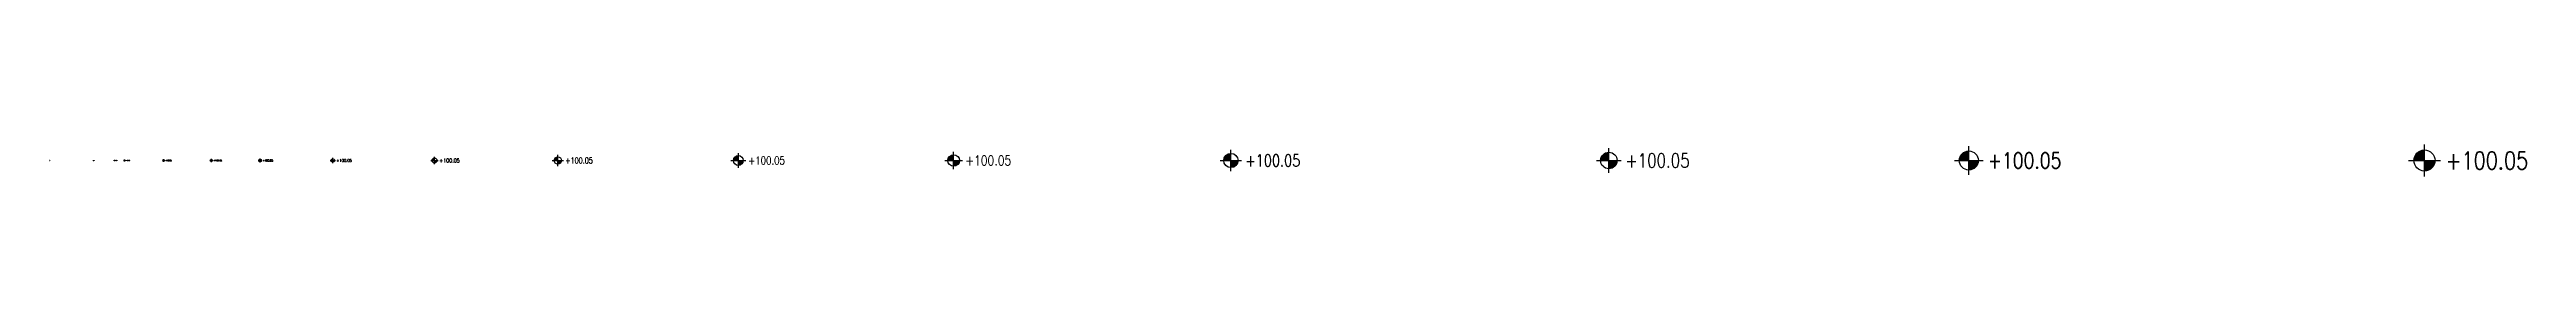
# Model space of a CAD drawing. Header units: millimetres. Extents: x 20588 to 267277, y 8853 to 162867.
# Drawn here: x 20588 to 146370, y 25221 to 26835 of the extents above; entities that cross this region are included whole.
import ezdxf
from ezdxf.enums import TextEntityAlignment as Align

# ---------------------------------------------------------------- set-up
doc = ezdxf.new("R2010")
doc.units = ezdxf.units.MM
doc.header["$MEASUREMENT"] = 0
doc.layers.add('Ano_Tag_Lvl', color=95, linetype='Continuous')
doc.layers.add('Txt_Tag', color=95, linetype='Continuous')
doc.layers.add('Hth_Level Tag', color=202, linetype='Continuous', lineweight=13)
doc.styles.add('Jwalant', font='romans.shx', dxfattribs={"width": 0.8})
doc.styles.add('StylusBT', font='stylu.ttf')

# ---------------------------------------------------------------- blocks, each defined once
blk = doc.blocks.new('Level Tag Plan')
at = {"linetype": 'ByBlock'}
for p, q in [((-150, 0), (150, 0)), ((0, -150), (0, 150))]:
    blk.add_line(p, q, dxfattribs=at)
blk.add_circle((0, 0), 100, dxfattribs=at)
at = {"layer": 'Hth_Level Tag', "linetype": 'ByBlock', "const_width": 100}
for points in [[(0, 50, 0.414214), (-50, 0)], [(0, -50, 0.414214), (50, 0)]]:
    blk.add_lwpolyline(points, format="xyb", dxfattribs=at)
at = {"layer": 'Txt_Tag', "linetype": 'ByBlock', "style": 'StylusBT'}
blk.add_attdef('LEV', text='', height=200, dxfattribs=at).set_placement((200, 0), align=Align.MIDDLE_LEFT)

msp = doc.modelspace()

# ---------------------------------------------------------------- block references
at = {"layer": 'Ano_Tag_Lvl'}
ref = msp.add_blockref('Level Tag Plan', (66500.8, 26027.9), dxfattribs=dict(at, xscale=2.951323517843919, yscale=2.951323517843919, zscale=2.951323517843919))
ref.add_attrib('LEV', '+100.05', dxfattribs={"layer": '0', "linetype": 'ByBlock', "height": 500, "style": 'Jwalant', "width": 0.8}).set_placement((67091.1, 26027.9), align=Align.MIDDLE_LEFT)
ref = msp.add_blockref('Level Tag Plan', (80579.4, 26027.9, 0), dxfattribs=dict(at, xscale=3.631405084113505, yscale=3.631405084113505, zscale=3.631405084113505))
ref.add_attrib('LEV', '+100.05', dxfattribs={"layer": '0', "linetype": 'ByBlock', "height": 600, "style": 'Jwalant', "width": 0.8}).set_placement((81305.7, 26027.9, 0), align=Align.MIDDLE_LEFT)
ref = msp.add_blockref('Level Tag Plan', (99772, 26027.9, 0), dxfattribs=dict(at, xscale=4.196290319420053, yscale=4.196290319420053, zscale=4.196290319420053))
ref.add_attrib('LEV', '+100.05', dxfattribs={"layer": '0', "linetype": 'ByBlock', "height": 700, "style": 'Jwalant', "width": 0.8}).set_placement((100611.3, 26027.9, 0), align=Align.MIDDLE_LEFT)
ref = msp.add_blockref('Level Tag Plan', (118053.6, 26027.9, 0), dxfattribs=dict(at, xscale=4.841873445484689, yscale=4.841873445484689, zscale=4.841873445484689))
ref.add_attrib('LEV', '+100.05', dxfattribs={"layer": '0', "linetype": 'ByBlock', "height": 800, "style": 'Jwalant', "width": 0.8}).set_placement((119022, 26027.9, 0), align=Align.MIDDLE_LEFT)
ref = msp.add_blockref('Level Tag Plan', (141190.3, 26027.9), dxfattribs=dict(at, xscale=5.379859383871906, yscale=5.379859383871906, zscale=5.379859383871906))
ref.add_attrib('LEV', '+100.05', dxfattribs={"layer": '0', "linetype": 'ByBlock', "height": 900, "style": 'Jwalant', "width": 0.8}).set_placement((142266.2, 26027.9), align=Align.MIDDLE_LEFT)
ref = msp.add_blockref('Level Tag Plan', (20593.1, 26027.9, 0), dxfattribs=dict(at, xscale=0.0360009921261546, yscale=0.0360009921261546, zscale=0.0360009921261546))
ref.add_attrib('LEV', '+100.05', dxfattribs={"layer": '0', "linetype": 'ByBlock', "height": 4.67, "style": 'Jwalant', "width": 0.8}).set_placement((20600.3, 26027.9, 0), align=Align.MIDDLE_LEFT)
ref = msp.add_blockref('Level Tag Plan', (22823.4, 26027.9, 0), dxfattribs=dict(at, xscale=0.0847082167675067, yscale=0.0847082167675067, zscale=0.0847082167675067))
ref.add_attrib('LEV', '+100.05', dxfattribs={"layer": '0', "linetype": 'ByBlock', "height": 11, "style": 'Jwalant', "width": 0.8}).set_placement((22840.3, 26027.9, 0), align=Align.MIDDLE_LEFT)
ref = msp.add_blockref('Level Tag Plan', (23886.8, 26027.9, 0), dxfattribs=dict(at, xscale=0.1641617112434382, yscale=0.1641617112434382, zscale=0.1641617112434382))
ref.add_attrib('LEV', '+100.05', dxfattribs={"layer": '0', "linetype": 'ByBlock', "height": 21.31, "style": 'Jwalant', "width": 0.8}).set_placement((23919.6, 26027.9, 0), align=Align.MIDDLE_LEFT)
ref = msp.add_blockref('Level Tag Plan', (24400.8, 26027.9), dxfattribs=dict(at, xscale=0.3081113361194786, yscale=0.3081113361194786, zscale=0.3081113361194786))
ref.add_attrib('LEV', '+100.05', dxfattribs={"layer": '0', "linetype": 'ByBlock', "height": 40, "style": 'Jwalant', "width": 0.8}).set_placement((24462.4, 26027.9), align=Align.MIDDLE_LEFT)
ref = msp.add_blockref('Level Tag Plan', (26383.3, 26027.9, 0), dxfattribs=dict(at, xscale=0.4492073715111483, yscale=0.4492073715111483, zscale=0.4492073715111483))
ref.add_attrib('LEV', '+100.05', dxfattribs={"layer": '0', "linetype": 'ByBlock', "height": 60, "style": 'Jwalant', "width": 0.8}).set_placement((26473.1, 26027.9, 0), align=Align.MIDDLE_LEFT)
ref = msp.add_blockref('Level Tag Plan', (28809.5, 26027.9), dxfattribs=dict(at, xscale=0.5792315269968735, yscale=0.5792315269968735, zscale=0.5792315269968735))
ref.add_attrib('LEV', '+100.05', dxfattribs={"layer": '0', "linetype": 'ByBlock', "height": 80, "style": 'Jwalant', "width": 0.8}).set_placement((28925.4, 26027.9), align=Align.MIDDLE_LEFT)
ref = msp.add_blockref('Level Tag Plan', (31281.7, 26027.9, 0), dxfattribs=dict(at, xscale=0.6814488552903425, yscale=0.6814488552903425, zscale=0.6814488552903425))
ref.add_attrib('LEV', '+100.05', dxfattribs={"layer": '0', "linetype": 'ByBlock', "height": 100, "style": 'Jwalant', "width": 0.8}).set_placement((31418, 26027.9, 0), align=Align.MIDDLE_LEFT)
ref = msp.add_blockref('Level Tag Plan', (34975.8, 26027.9, 0), dxfattribs=dict(at, xscale=0.9129018942259204, yscale=0.9129018942259204, zscale=0.9129018942259204))
ref.add_attrib('LEV', '+100.05', dxfattribs={"layer": '0', "linetype": 'ByBlock', "height": 150, "style": 'Jwalant', "width": 0.8}).set_placement((35158.4, 26027.9, 0), align=Align.MIDDLE_LEFT)
ref = msp.add_blockref('Level Tag Plan', (40134.4, 26027.9, 0), dxfattribs=dict(at, xscale=1.230405487323167, yscale=1.230405487323167, zscale=1.230405487323167))
ref.add_attrib('LEV', '+100.05', dxfattribs={"layer": '0', "linetype": 'ByBlock', "height": 200, "style": 'Jwalant', "width": 0.8}).set_placement((40380.5, 26027.9, 0), align=Align.MIDDLE_LEFT)
ref = msp.add_blockref('Level Tag Plan', (46399.9, 26027.9, 0), dxfattribs=dict(at, xscale=1.904048272134963, yscale=1.904048272134963, zscale=1.904048272134963))
ref.add_attrib('LEV', '+100.05', dxfattribs={"layer": '0', "linetype": 'ByBlock', "height": 300, "style": 'Jwalant', "width": 0.8}).set_placement((46780.7, 26027.9, 0), align=Align.MIDDLE_LEFT)
ref = msp.add_blockref('Level Tag Plan', (55567.3, 26027.9), dxfattribs=dict(at, xscale=2.50432454319243, yscale=2.50432454319243, zscale=2.50432454319243))
ref.add_attrib('LEV', '+100.05', dxfattribs={"layer": '0', "linetype": 'ByBlock', "height": 400, "style": 'Jwalant', "width": 0.8}).set_placement((56068.2, 26027.9), align=Align.MIDDLE_LEFT)

doc.saveas('drawing.dxf')
